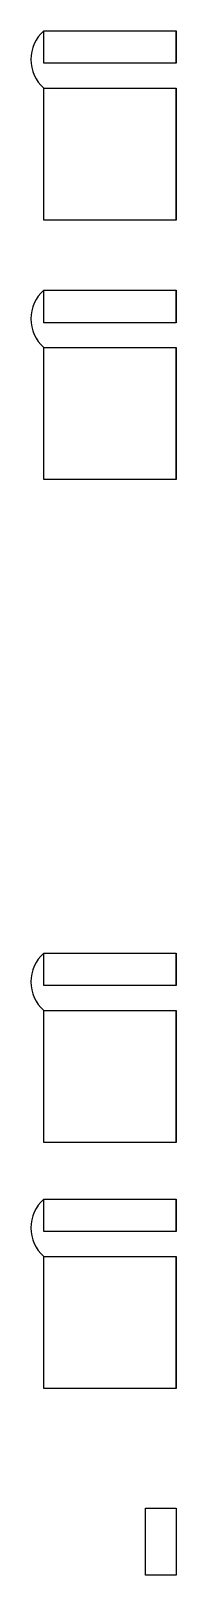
# Model space of a CAD drawing. Header units: millimetres. Extents: x 520 to 59890, y 214 to 19944.
# Drawn here: x 19403 to 19795, y 10262 to 14436 of the extents above; entities that cross this region are included whole.
import ezdxf

# ---------------------------------------------------------------- set-up
doc = ezdxf.new("R2010")
doc.units = ezdxf.units.MM
doc.header["$MEASUREMENT"] = 0
doc.layers.add('Items', color=130, linetype='Continuous', lineweight=25)

msp = doc.modelspace()

# ---------------------------------------------------------------- linework, layer by layer
at = {"layer": 'Items'}
for p, q in [((19437.4, 14435.6), (19795.1, 14435.6)), ((19795.1, 14435.6), (19795.1, 14348)), ((19437.4, 13734.4), (19795.1, 13734.4)), ((19795.1, 13734.4), (19795.1, 13646.8)), ((19437.4, 11942.6), (19795.1, 11942.6)), ((19795.1, 11942.6), (19795.1, 11855)), ((19437.4, 11277.7), (19795.1, 11277.7)), ((19795.1, 11277.7), (19795.1, 11190.1))]:
    msp.add_line(p, q, dxfattribs=at)
for points in [[(19795.1, 14435.6), (19795.1, 14348), (19437.4, 14348), (19437.4, 14435.6, 0.449405), (19437.4, 14281), (19795.1, 14281), (19795.1, 13924), (19795.1, 14281)], [(19795.1, 13734.4), (19795.1, 13646.8), (19437.4, 13646.8), (19437.4, 13734.4, 0.449405), (19437.4, 13579.8), (19795.1, 13579.8), (19795.1, 13222.8), (19795.1, 13579.8)], [(19795.1, 11942.6), (19795.1, 11855), (19437.4, 11855), (19437.4, 11942.6, 0.449405), (19437.4, 11788), (19795.1, 11788), (19795.1, 11430.9), (19795.1, 11788)], [(19795.1, 11277.7), (19795.1, 11190.1), (19437.4, 11190.1), (19437.4, 11277.7, 0.449405), (19437.4, 11123.1), (19795.1, 11123.1), (19795.1, 10766), (19795.1, 11123.1)]]:
    msp.add_lwpolyline(points, format="xyb", dxfattribs=at)
for points in [[(19795.1, 14435.6), (19795.1, 14348)], [(19795.1, 13734.4), (19795.1, 13646.8)], [(19795.1, 11942.6), (19795.1, 11855)], [(19795.1, 11277.7), (19795.1, 11190.1)], [(19712.5, 10261.5), (19712.5, 10442.5), (19795.1, 10442.5), (19795.1, 10261.5)]]:
    msp.add_lwpolyline(points, close=True, dxfattribs=at)
for points in [[(19795.1, 13924), (19437.4, 13924), (19437.4, 14281)], [(19795.1, 13222.8), (19437.4, 13222.8), (19437.4, 13579.8)], [(19795.1, 11430.9), (19437.4, 11430.9), (19437.4, 11788)], [(19795.1, 10766), (19437.4, 10766), (19437.4, 11123.1)]]:
    msp.add_lwpolyline(points, dxfattribs=at)

doc.saveas('drawing.dxf')
